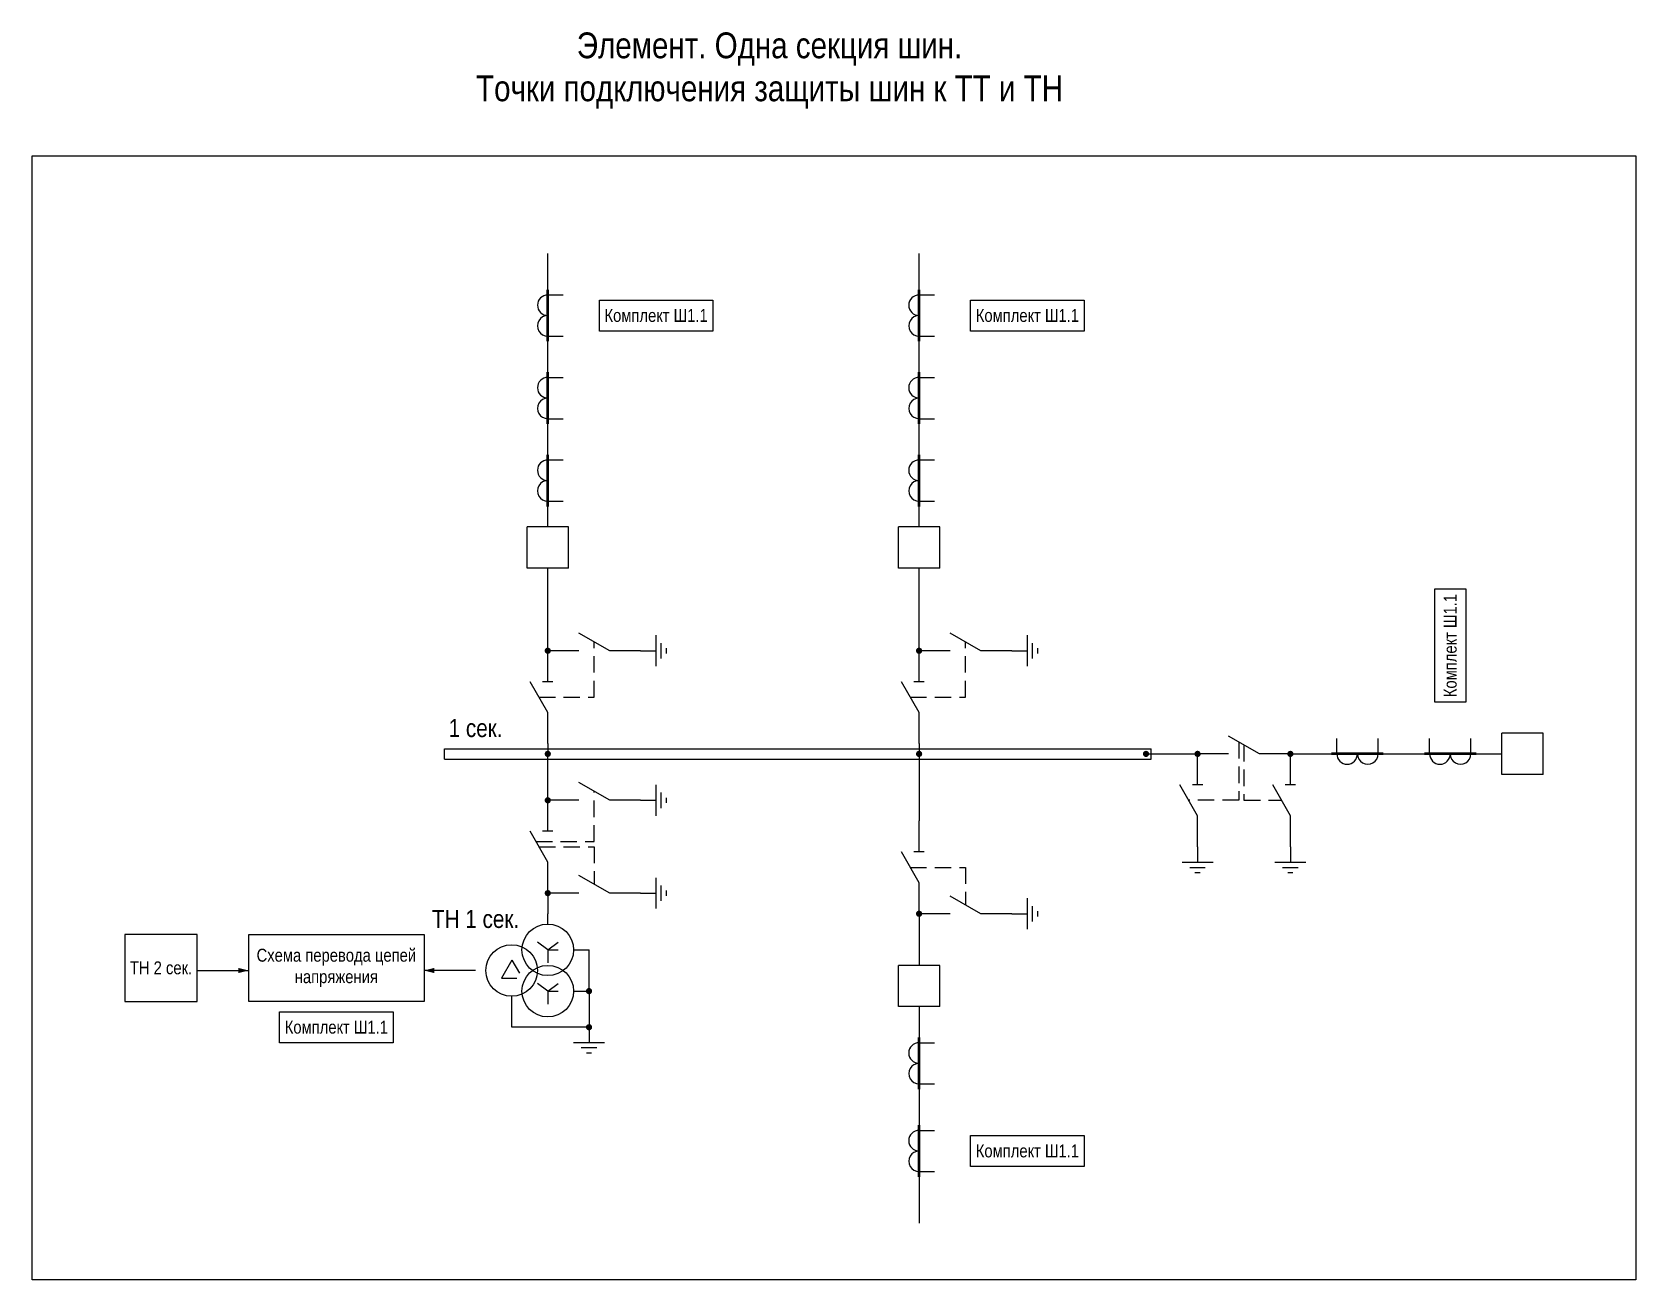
# Model space of a CAD drawing. Header units: millimetres. Extents: x -73 to 1780, y 0 to 1300.
# Drawn here: x 566 to 877, y 343 to 585 of the extents above; entities that cross this region are included whole.
import ezdxf
from ezdxf.enums import TextEntityAlignment as Align

# ---------------------------------------------------------------- set-up
doc = ezdxf.new("R2010")
doc.units = ezdxf.units.MM
doc.linetypes.add('штриховая2', pattern=[9.525, 6.35, -3.175])
doc.layers.add('Основная', color=7, linetype='Continuous')
doc.styles.get("Standard").update_dxf_attribs({"font": 'ARIALN.TTF'})
doc.styles.add('Вывод', font='tahoma.ttf', dxfattribs={"height": 2.5})
doc.styles.add('Компонент', font='ARIALN.TTF', dxfattribs={"height": 3.5})

msp = doc.modelspace()

# ---------------------------------------------------------------- texts
at = {"layer": 'Основная', "color": 3, "insert": (709, 577.5), "char_height": 5, "width": 132, "attachment_point": 5}
msp.add_mtext('Элемент. Одна секция шин.\\PТочки подключения защиты шин к ТТ и ТН', dxfattribs=at)
at = {"layer": 'Основная', "char_height": 2.5, "attachment_point": 5}
for s, insert, width in [('Комплект Ш1.1', (687, 530), 22), ('Комплект Ш1.1', (759, 530), 22), ('ТН 2 сек.', (591, 403.5), 14), ('Схема перевода цепей напряжения', (625, 403.5), 34), ('Комплект Ш1.1', (625, 392), 22), ('Комплект Ш1.1', (759, 368), 22)]:
    msp.add_mtext(s, dxfattribs=dict(at, insert=insert, width=width))
at = {"layer": 'Основная', "insert": (841, 466), "char_height": 2.5, "width": 22, "attachment_point": 5, "rotation": 90}
msp.add_mtext('Комплект Ш1.1', dxfattribs=at)

# ---------------------------------------------------------------- blocks, each defined once
blk = doc.blocks.new('*U45')
at = {"layer": 'Основная', "color": 0}
for p, q in [((0, 0), (137, 0)), ((0, -2), (0, 0)), ((137, -2), (137, 0)), ((0, -2), (137, -2))]:
    blk.add_line(p, q, dxfattribs=at)
at = {"layer": 'Основная', "style": 'Компонент'}
blk.add_attdef('ОШ', text='', height=3.5, dxfattribs=at).set_placement((6, 4), align=Align.MIDDLE_CENTER)
blk = doc.blocks.new('*U14')
at = {"layer": 'Основная', "color": 0}
blk.add_line((0, 0), (6, 3.43), dxfattribs=at)
blk = doc.blocks.new('*U26')
at = {"layer": 'Основная', "color": 0}
for p, q in [((-3, 0), (-9, 0)), ((9, 0), (3, 0))]:
    blk.add_line(p, q, dxfattribs=at)
at = {"layer": 'Основная', "ltscale": 0.25, "xscale": -1}
blk.add_blockref('*U14', (3, 0), dxfattribs=at)
at = {"layer": 'Основная'}
for tag, height, style, p in [('ОУ', 3.5, 'Компонент', (-25, 0)), ('В1', 2.5, 'Вывод', (-7, -2)), ('В2', 2.5, 'Вывод', (7, -2))]:
    blk.add_attdef(tag, text='', height=height, dxfattribs=dict(at, style=style)).set_placement(p, align=Align.MIDDLE_CENTER)
blk = doc.blocks.new('*U27')
at = {"layer": 'Основная'}
for p, q in [((-3, 0), (0, 0)), ((0, -3), (0, 3)), ((1, -1.5), (1, 1.5)), ((2, -0.5), (2, 0.5))]:
    blk.add_line(p, q, dxfattribs=at)
blk = doc.blocks.new('*U16')
at = {"layer": 'Основная', "color": 0}
blk.add_line((0, -1), (0, 1), dxfattribs=at)
blk = doc.blocks.new('*U25')
at = {"layer": 'Основная', "color": 0}
for p, q in [((0, 3), (0, 9)), ((0, -9), (0, -3))]:
    blk.add_line(p, q, dxfattribs=at)
at = {"ltscale": 0.25, "rotation": 89.99999999999999}
blk.add_blockref('*U16', (0, 3), dxfattribs=at)
at = {"layer": 'Основная', "ltscale": 0.25, "rotation": 89.99999999999999}
blk.add_blockref('*U14', (0, -3), dxfattribs=at)
at = {"layer": 'Основная'}
for tag, height, style, p in [('В1', 2.5, 'Вывод', (2, 7)), ('ОУ', 3.5, 'Компонент', (-12, 0)), ('В2', 2.5, 'Вывод', (2, -7))]:
    blk.add_attdef(tag, text='', height=height, dxfattribs=dict(at, style=style)).set_placement(p, align=Align.MIDDLE_CENTER)
blk = doc.blocks.new('*U29')
at = {"layer": 'Основная'}
for p, q in [((0, 0), (-8, 0)), ((-8, -8), (-8, 0)), ((0, -8), (0, 0)), ((0, -8), (-8, -8))]:
    blk.add_line(p, q, dxfattribs=at)
at = {"layer": 'Основная', "style": 'Компонент'}
blk.add_attdef('ОУ', text='', height=3.5, dxfattribs=at).set_placement((-15, -3), align=Align.MIDDLE_CENTER)
blk = doc.blocks.new('*U30')
at = {"ltscale": 0.25, "const_width": 0.6}
blk.add_lwpolyline([(0, -0.3, 1), (0, 0.3, 1)], format="xyb", close=True, dxfattribs=at)
at = {"layer": 'Основная', "color": 0}
for p, q in [((0, 14), (0, 16)), ((0, 2), (0, 14)), ((0, 0), (0, 2))]:
    blk.add_line(p, q, dxfattribs=at)
blk = doc.blocks.new('*U52')
at = {"ltscale": 0.25}
for p, q in [((0, 4), (3, 4)), ((0, -4), (3, -4))]:
    blk.add_line(p, q, dxfattribs=at)
for centre, major_axis, start_param, end_param in [((0, 2), (0, -2), 3.141593, 6.283185), ((0, -2), (-2, 0), 4.712389, 7.853982)]:
    blk.add_ellipse(centre, major_axis=major_axis, ratio=1, start_param=start_param, end_param=end_param, dxfattribs=at)
at = {"layer": 'Основная', "color": 0, "lineweight": 50}
blk.add_line((0, -5), (0, 5), dxfattribs=at)
at = {"layer": 'Основная'}
for tag, height, style, p in [('В1', 2.5, 'Вывод', (5, 6)), ('ОУ', 3.5, 'Компонент', (-6, 0)), ('В2', 2.5, 'Вывод', (5, -6))]:
    blk.add_attdef(tag, text='', height=height, dxfattribs=dict(at, style=style)).set_placement(p, align=Align.MIDDLE_CENTER)
blk = doc.blocks.new('*U72')
at = {"ltscale": 0.35}
for p, q in [((0, 2), (-2, -1.5)), ((0, 2), (1.5, -0.5)), ((-2, -1.5), (1, -1.5))]:
    blk.add_line(p, q, dxfattribs=at)
blk.add_circle((0, 0), 5, dxfattribs=at)
at = {"ltscale": 0.35, "style": 'Компонент'}
blk.add_attdef('ОУ', text='', height=3.5, dxfattribs=at).set_placement((-7, 10), align=Align.MIDDLE_CENTER)
blk = doc.blocks.new('*U39')
at = {"ltscale": 0.35}
for q in [(-2, 1.5), (2, 1.5), (2, 0), (0, -2.5)]:
    blk.add_line((0, 0), q, dxfattribs=at)
blk.add_circle((0, 0), 5, dxfattribs=at)
at = {"ltscale": 0.35, "style": 'Компонент'}
blk.add_attdef('ОУ', text='', height=3.5, dxfattribs=at).set_placement((0, 8), align=Align.MIDDLE_CENTER)
blk = doc.blocks.new('*U46')
at = {"ltscale": 0.25, "const_width": 0.6}
blk.add_lwpolyline([(0, -0.3, 1), (0, 0.3, 1)], format="xyb", close=True, dxfattribs=at)
at = {"layer": 'Основная', "color": 0}
for p, q in [((0, 6), (0, 8)), ((0, 2), (0, 6)), ((0, 0), (0, 2))]:
    blk.add_line(p, q, dxfattribs=at)
blk = doc.blocks.new('*U42')
at = {"layer": 'Основная'}
for p, q in [((3, 0), (-3, 0)), ((0, 3), (0, 0)), ((1.5, -1), (-1.5, -1)), ((0.5, -2), (-0.5, -2))]:
    blk.add_line(p, q, dxfattribs=at)
blk = doc.blocks.new('*U47')
at = {"ltscale": 0.25, "const_width": 0.6}
blk.add_lwpolyline([(0.3, 0, 1), (-0.3, 0, 1)], format="xyb", close=True, dxfattribs=at)
at = {"layer": 'Основная', "color": 0}
for p, q in [((-13, 0), (-15, 0)), ((-2, 0), (-13, 0)), ((0, 0), (-2, 0))]:
    blk.add_line(p, q, dxfattribs=at)
blk = doc.blocks.new('*U43')
at = {"ltscale": 0.25, "const_width": 0.6}
blk.add_lwpolyline([(0, -0.3, 1), (0, 0.3, 1)], format="xyb", close=True, dxfattribs=at)
at = {"layer": 'Основная', "color": 0}
for p, q in [((0, 7), (0, 9)), ((0, 2), (0, 7)), ((0, 0), (0, 2))]:
    blk.add_line(p, q, dxfattribs=at)
blk = doc.blocks.new('*U44')
at = {"ltscale": 0.25, "const_width": 0.6}
blk.add_lwpolyline([(0, 0.3, 1), (0, -0.3, 1)], format="xyb", close=True, dxfattribs=at)
at = {"layer": 'Основная', "color": 0}
for p, q in [((0, 0), (0, -2)), ((0, -2), (0, -2)), ((0, -2), (0, -4))]:
    blk.add_line(p, q, dxfattribs=at)
blk = doc.blocks.new('*U50')
at = {"layer": 'Основная', "color": 0}
for p, q in [((-3, 0), (-9, 0)), ((9, 0), (3, 0))]:
    blk.add_line(p, q, dxfattribs=at)
at = {"layer": 'Основная', "ltscale": 0.25, "xscale": -1}
blk.add_blockref('*U14', (3, 0), dxfattribs=at)
at = {"layer": 'Основная'}
for tag, height, style, p in [('ОУ', 3.5, 'Компонент', (-25, 0)), ('В1', 2.5, 'Вывод', (-7, -2)), ('В2', 2.5, 'Вывод', (7, -2))]:
    blk.add_attdef(tag, text='', height=height, dxfattribs=dict(at, style=style)).set_placement(p, align=Align.MIDDLE_CENTER)
blk = doc.blocks.new('*U51')
at = {"layer": 'Основная'}
for p, q in [((-3, 0), (3, 0)), ((0, 3), (0, 0)), ((-1.5, -1), (1.5, -1)), ((-0.5, -2), (0.5, -2))]:
    blk.add_line(p, q, dxfattribs=at)
blk = doc.blocks.new('*U53')
at = {"ltscale": 0.25}
for p, q in [((-4, 0), (-4, 3)), ((4, 0), (4, 3))]:
    blk.add_line(p, q, dxfattribs=at)
for centre, major_axis, start_param, end_param in [((2, 0), (0, -2), 4.712389, 7.853982), ((-2, 0), (2, 0), 3.141593, 6.283185)]:
    blk.add_ellipse(centre, major_axis=major_axis, ratio=1, start_param=start_param, end_param=end_param, dxfattribs=at)
at = {"layer": 'Основная', "color": 0, "lineweight": 50}
blk.add_line((5, 0), (-5, 0), dxfattribs=at)
at = {"layer": 'Основная'}
for tag, height, style, p in [('В1', 2.5, 'Вывод', (-6, 5)), ('В2', 2.5, 'Вывод', (6, 5)), ('ОУ', 3.5, 'Компонент', (0, -6))]:
    blk.add_attdef(tag, text='', height=height, dxfattribs=dict(at, style=style)).set_placement(p, align=Align.MIDDLE_CENTER)
blk = doc.blocks.new('*U54')
at = {"ltscale": 0.25, "const_width": 0.6}
blk.add_lwpolyline([(0, 0.3, 1), (0, -0.3, 1)], format="xyb", close=True, dxfattribs=at)
at = {"layer": 'Основная', "color": 0}
for p, q in [((0, 0), (0, -2)), ((0, -2), (0, -8)), ((0, -8), (0, -10))]:
    blk.add_line(p, q, dxfattribs=at)

# ---------------------------------------------------------------- linework, layer by layer
at = {"ltscale": 0.25, "const_width": 0.6}
for points in [[(665.7, 445, 1), (666.3, 445, 1)], [(737.7, 445, 1), (738.3, 445, 1)], [(781.7, 445, 1), (782.3, 445, 1)], [(791.7, 445, 1), (792.3, 445, 1)], [(809.7, 445, 1), (810.3, 445, 1)]]:
    msp.add_lwpolyline(points, format="xyb", close=True, dxfattribs=at)
at = {"layer": 'Основная'}
for points in [[(566, 561), (877, 561), (877, 343), (566, 343)], [(598, 410), (584, 410), (584, 397), (598, 397)], [(642, 410), (642, 397), (608, 397), (608, 410)]]:
    msp.add_lwpolyline(points, close=True, dxfattribs=at)
for points in [[(666, 489), (666, 542)], [(738, 489), (738, 542)], [(666, 447), (666, 445)], [(738, 447), (738, 445)], [(738, 445), (738, 432)], [(782, 445), (792, 445)], [(810, 445), (851, 445)], [(666, 412), (666, 414)], [(598, 403), (608, 403)], [(652, 403), (642, 403)], [(738, 396), (738, 354)]]:
    msp.add_lwpolyline(points, dxfattribs=at)
at = {"layer": 'Основная', "color": 5}
for points in [[(676, 533), (698, 533), (698, 527), (676, 527)], [(748, 533), (770, 533), (770, 527), (748, 527)], [(838, 455), (838, 477), (844, 477), (844, 455)], [(614, 395), (636, 395), (636, 389), (614, 389)], [(748, 371), (770, 371), (770, 365), (748, 365)]]:
    msp.add_lwpolyline(points, close=True, dxfattribs=at)
at = {"layer": 'Основная', "linetype": 'штриховая2', "ltscale": 0.5}
for points in [[(664.29, 456), (675, 456), (675, 466.71)], [(736.29, 456), (747, 456), (747, 466.71)], [(800, 447.29), (800, 436), (790.29, 436)], [(801, 446.71), (801, 436), (808.29, 436)], [(663.71, 428), (675, 428), (675, 437.71)], [(664.29, 427), (675, 427), (675, 419.71)], [(736.29, 423), (747, 423), (747, 415.71)]]:
    msp.add_lwpolyline(points, dxfattribs=at)
at = {"layer": 'Основная', "ltscale": 100}
for points in [[(671, 407), (674, 407)], [(671, 399), (674, 399)], [(674, 399), (674, 392)], [(659, 392), (659, 398)]]:
    msp.add_lwpolyline(points, dxfattribs=at)
at = {"layer": 'Основная'}
for points in [[(608, 403, 0, 1, 0), (606, 403, 0, 0, 0)], [(642, 403, 0, 1, 0), (644, 403, 0, 0, 0)]]:
    msp.add_lwpolyline(points, format="xyseb", dxfattribs=at)

# ---------------------------------------------------------------- block references
at = {"layer": 'Основная', "ltscale": 0.25}
for name, p in [('*U52', (666, 530)), ('*U52', (738, 530)), ('*U52', (666, 514)), ('*U52', (738, 514)), ('*U52', (666, 498)), ('*U52', (738, 498)), ('*U29', (670, 489)), ('*U29', (742, 489)), ('*U30', (666, 465)), ('*U30', (738, 465)), ('*U26', (675, 465)), ('*U27', (687, 465)), ('*U26', (747, 465)), ('*U27', (759, 465)), ('*U25', (666, 456)), ('*U25', (738, 456)), ('*U50', (801, 445)), ('*U53', (823, 445)), ('*U53', (841, 445)), ('*U29', (859, 449)), ('*U43', (666, 436)), ('*U25', (792, 436)), ('*U25', (810, 436)), ('*U26', (675, 436)), ('*U27', (687, 436)), ('*U25', (666, 427)), ('*U25', (738, 423)), ('*U51', (792, 424)), ('*U51', (810, 424)), ('*U26', (675, 418)), ('*U27', (687, 418)), ('*U44', (666, 418)), ('*U26', (747, 414)), ('*U27', (759, 414)), ('*U54', (738, 414)), ('*U46', (674, 399)), ('*U29', (742, 404)), ('*U47', (674, 392)), ('*U42', (674, 389)), ('*U52', (738, 385)), ('*U52', (738, 368))]:
    msp.add_blockref(name, p, dxfattribs=at)
msp.add_blockref('*U45', (646, 446.01), dxfattribs=at).add_auto_attribs({'ОШ': '1 сек.'})
at = {"layer": 'Основная', "ltscale": 0.35}
msp.add_blockref('*U72', (659, 403), dxfattribs=at).add_auto_attribs({'ОУ': 'ТН 1 сек.'})
for p in [(666, 407), (666, 399)]:
    msp.add_blockref('*U39', p, dxfattribs=at)

msp.set_redraw_order([(e.dxf.handle, doc.entitydb.next_handle()) for e in msp.query("TEXT MTEXT ATTDEF DIMENSION ARC_DIMENSION")])  # texts and dimensions are drawn at this point

doc.saveas('drawing.dxf')
